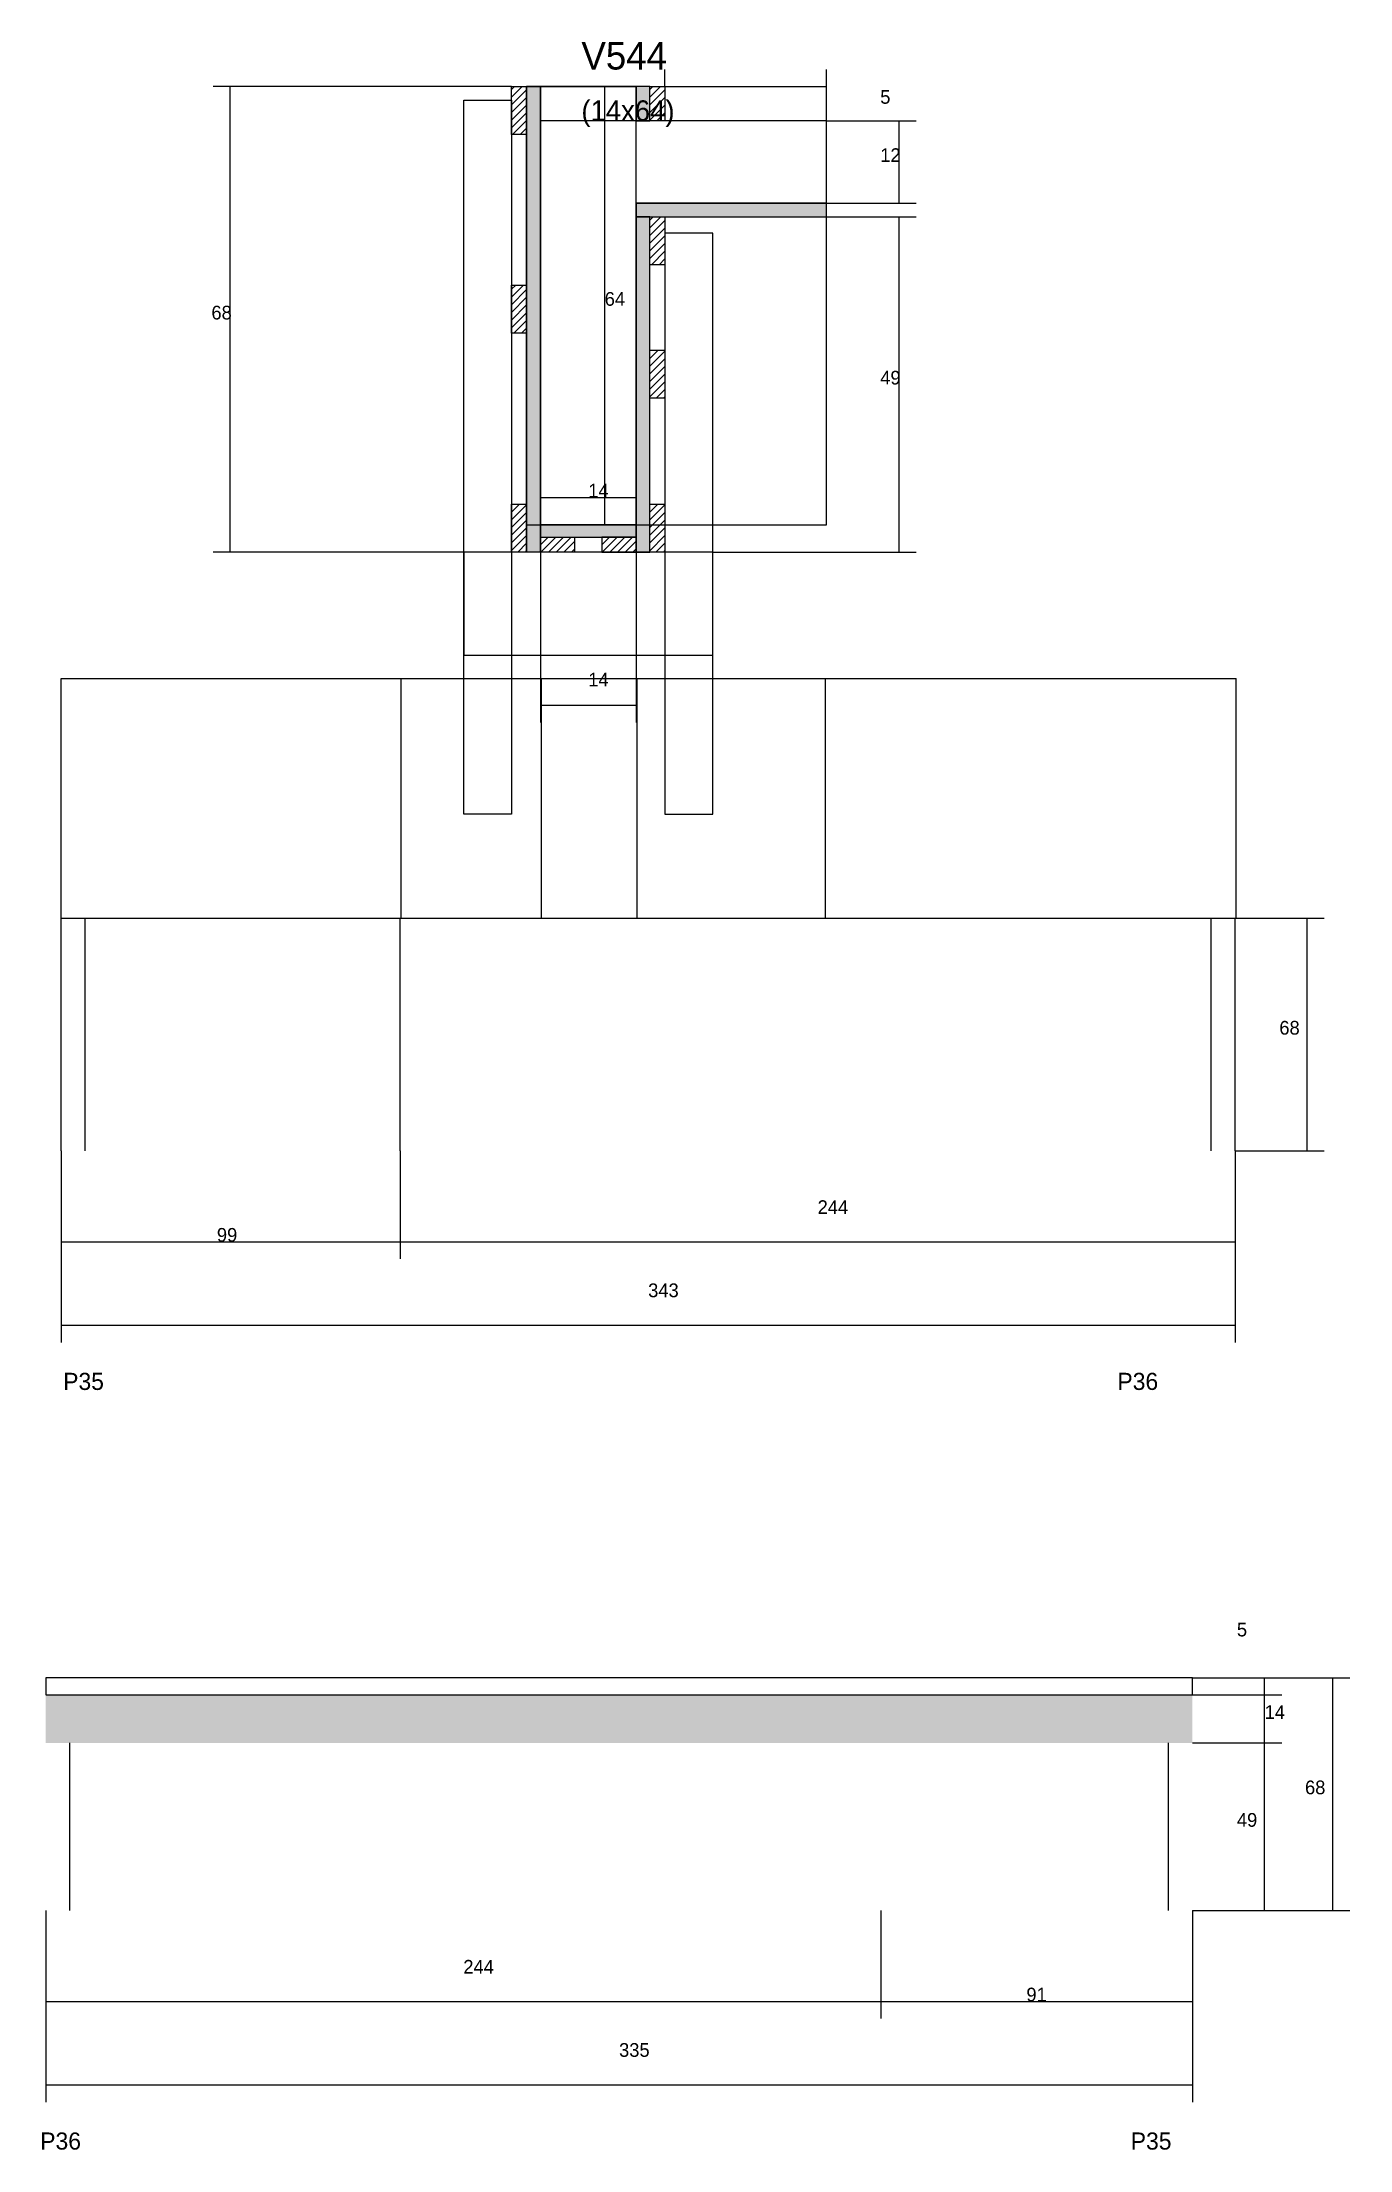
# Model space of a CAD drawing. Header units: metres. Extents: x -2848 to 22762, y -49062 to 1016.
# Drawn here: x 4642 to 5024, y -40203 to -39587 of the extents above; entities that cross this region are included whole.
import ezdxf

# ---------------------------------------------------------------- set-up
doc = ezdxf.new("R2010")
doc.units = ezdxf.units.M
for name, color, linetype in [('CONCRETO', 251, 'Continuous'), ('COTA', 4, 'Continuous'), ('Cota Seção (2x)', 4, 'Continuous'), ('Hachura', 253, 'Continuous'), ('Madeira', 126, 'Continuous'), ('NOMENCLATURA', 7, 'Continuous'), ('Painéis', 200, 'Continuous'), ('SARR_2.2x7', 40, 'Continuous'), ('SARR_3.5x7', 81, 'Continuous'), ('Texto Seção', 7, 'Continuous')]:
    doc.layers.add(name, color=color, linetype=linetype)

msp = doc.modelspace()

# ---------------------------------------------------------------- texts
at = {"layer": 'COTA'}
for s, p in [('5', (4887.3, -39605)), ('12', (4887.3, -39622)), ('68', (4691.9, -39668)), ('49', (4887.3, -39687)), ('14', (4802, -39775.2)), ('68', (5003.9, -39876.9)), ('244', (4869, -39929.3)), ('99', (4693.5, -39937.4)), ('343', (4819.5, -39953.6)), ('5', (4991.5, -40052.7)), ('14', (4999.6, -40076.8)), ('68', (5011.4, -40098.8)), ('49', (4991.5, -40108.3)), ('244', (4765.5, -40151.2)), ('91', (4930, -40159.3)), ('335', (4811, -40175.5))]:
    msp.add_text(s, height=4, dxfattribs=at).set_placement(p)
at = {"layer": 'Cota Seção (2x)'}
for s, p in [('64', (4806.8, -39664)), ('14', (4802, -39720))]:
    msp.add_text(s, height=4, dxfattribs=at).set_placement(p)
at = {"layer": 'NOMENCLATURA'}
for s, p in [('P35', (4648.6, -39980.7)), ('P36', (4956.6, -39980.7)), ('P36', (4641.9, -40202.6)), ('P35', (4960.5, -40202.6))]:
    msp.add_text(s, height=5, dxfattribs=at).set_placement(p)
at = {"layer": 'Texto Seção'}
for s, height, p in [('V544', 8, (4800, -39595)), ('(14x64)', 6, (4800, -39610))]:
    msp.add_text(s, height=height, dxfattribs=at).set_placement(p)

# ---------------------------------------------------------------- hatches: boundary and pattern name
at = {"layer": 'COTA'}
h = msp.add_hatch(dxfattribs=at)
h.set_pattern_fill('AR-CONC', scale=0.03)
h.paths.add_polyline_path([(4978.5, -40083.8), (4978.5, -40069.8), (4978.5, -40069.8), (4643.5, -40069.8), (4643.5, -40069.8), (4643.5, -40083.8), (4643.5, -40083.8), (4978.5, -40083.8)])
at = {"layer": 'Hachura'}
h = msp.add_hatch(dxfattribs=at)
h.set_pattern_fill('ANSI31', scale=0.5)
h.paths.add_polyline_path([(4779.6, -39600), (4784, -39600), (4784, -39600), (4784, -39614), (4784, -39614), (4779.6, -39614), (4779.6, -39614), (4779.6, -39600)])
h = msp.add_hatch(color=8, dxfattribs=at)
h.dxf.hatch_style = 1
h.paths.add_polyline_path([(4784, -39600), (4788, -39600), (4788, -39600), (4788, -39736), (4788, -39736), (4784, -39736), (4784, -39736), (4784, -39600)])
h = msp.add_hatch(color=8, dxfattribs=at)
h.dxf.hatch_style = 1
h.paths.add_polyline_path([(4820, -39610), (4816, -39610), (4816, -39610), (4816, -39600), (4816, -39600), (4820, -39600), (4820, -39600), (4820, -39610)])
h = msp.add_hatch(dxfattribs=at)
h.set_pattern_fill('ANSI31', scale=0.5)
h.paths.add_polyline_path([(4820, -39600), (4824.4, -39600), (4824.4, -39600), (4824.4, -39610), (4824.4, -39610), (4820, -39610), (4820, -39610), (4820, -39600)])
h = msp.add_hatch(color=8, dxfattribs=at)
h.dxf.hatch_style = 1
h.paths.add_polyline_path([(4871.6, -39638), (4871.6, -39634), (4871.6, -39634), (4816, -39634), (4816, -39634), (4816, -39638), (4816, -39638), (4871.6, -39638)])
h = msp.add_hatch(color=8, dxfattribs=at)
h.dxf.hatch_style = 1
h.paths.add_polyline_path([(4820, -39638), (4816, -39638), (4816, -39638), (4816, -39736), (4816, -39736), (4820, -39736), (4820, -39736), (4820, -39638)])
h = msp.add_hatch(dxfattribs=at)
h.set_pattern_fill('ANSI31', scale=0.5)
h.paths.add_polyline_path([(4820, -39638), (4824.4, -39638), (4824.4, -39638), (4824.4, -39652), (4824.4, -39652), (4820, -39652), (4820, -39652), (4820, -39638)])
h = msp.add_hatch(dxfattribs=at)
h.set_pattern_fill('ANSI31', scale=0.5)
h.paths.add_polyline_path([(4779.6, -39658), (4784, -39658), (4784, -39658), (4784, -39672), (4784, -39672), (4779.6, -39672), (4779.6, -39672), (4779.6, -39658)])
h = msp.add_hatch(dxfattribs=at)
h.set_pattern_fill('ANSI31', scale=0.5)
h.paths.add_polyline_path([(4820, -39677), (4824.4, -39677), (4824.4, -39677), (4824.4, -39691), (4824.4, -39691), (4820, -39691), (4820, -39691), (4820, -39677)])
h = msp.add_hatch(dxfattribs=at)
h.set_pattern_fill('ANSI31', scale=0.5)
h.paths.add_polyline_path([(4779.6, -39722), (4784, -39722), (4784, -39722), (4784, -39736), (4784, -39736), (4779.6, -39736), (4779.6, -39736), (4779.6, -39722)])
h = msp.add_hatch(dxfattribs=at)
h.set_pattern_fill('ANSI31', scale=0.5)
h.paths.add_polyline_path([(4820, -39722), (4824.4, -39722), (4824.4, -39722), (4824.4, -39736), (4824.4, -39736), (4820, -39736), (4820, -39736), (4820, -39722)])
h = msp.add_hatch(color=8, dxfattribs=at)
h.dxf.hatch_style = 1
h.paths.add_polyline_path([(4816, -39731.6), (4816, -39728), (4816, -39728), (4788, -39728), (4788, -39728), (4788, -39731.6), (4788, -39731.6), (4816, -39731.6)])
h = msp.add_hatch(dxfattribs=at)
h.set_pattern_fill('ANSI31', scale=0.5)
h.paths.add_polyline_path([(4788, -39736), (4788, -39731.6), (4788, -39731.6), (4798, -39731.6), (4798, -39731.6), (4798, -39736), (4798, -39736), (4788, -39736)])
h = msp.add_hatch(dxfattribs=at)
h.set_pattern_fill('ANSI31', scale=0.5)
h.paths.add_polyline_path([(4816, -39736), (4816, -39731.6), (4816, -39731.6), (4806, -39731.6), (4806, -39731.6), (4806, -39736), (4806, -39736), (4816, -39736)])

# ---------------------------------------------------------------- linework, layer by layer
at = {"layer": 'CONCRETO'}
for points in [[(4816, -39634), (4816, -39636), (4816, -39636), (4816, -39728), (4788, -39728), (4788, -39600), (4784, -39600), (4784, -39600), (4816, -39600), (4816, -39610)], [(4788, -39624), (4788, -39624), (4788, -39656), (4788, -39656), (4788, -39728), (4816, -39728), (4816, -39634), (4871.6, -39634), (4871.6, -39610), (4816, -39610)]]:
    msp.add_lwpolyline(points, dxfattribs=at)
for points in [[(4784, -39728), (4816, -39728), (4816, -39600), (4784, -39600)], [(4788, -39728), (4871.6, -39728), (4871.6, -39610), (4788, -39610)]]:
    msp.add_lwpolyline(points, close=True, dxfattribs=at)
at = {"layer": 'COTA'}
for p, q in [((4824.4, -39600), (4824.4, -39595)), ((4871.6, -39610), (4871.6, -39595)), ((4779.6, -39600), (4692.4, -39600)), ((4697.4, -39736), (4697.4, -39600)), ((4824.4, -39600), (4871.6, -39600)), ((4871.6, -39610), (4897.8, -39610)), ((4892.8, -39634), (4892.8, -39610)), ((4871.6, -39634), (4897.8, -39634)), ((4834, -39638), (4897.8, -39638)), ((4892.8, -39736), (4892.8, -39638)), ((4765.6, -39736), (4692.4, -39736)), ((4788, -39736), (4788, -39785.7)), ((4816, -39736), (4816, -39785.7)), ((4838.4, -39736), (4897.8, -39736)), ((4788, -39780.7), (4816, -39780.7)), ((4991, -39842.9), (5017, -39842.9)), ((5012, -39910.9), (5012, -39842.9)), ((4648, -39910.9), (4648, -39942.4)), ((4648, -39910.9), (4648, -39966.8)), ((4747, -39910.9), (4747, -39942.4)), ((4747, -39910.9), (4747, -39942.4)), ((4991, -39910.9), (4991, -39942.4)), ((4991, -39910.9), (4991, -39966.8)), ((4991, -39910.9), (5017, -39910.9)), ((4648, -39937.4), (4747, -39937.4)), ((4747, -39937.4), (4991, -39937.4)), ((4648, -39961.8), (4991, -39961.8)), ((4978.5, -40064.8), (5024.5, -40064.8)), ((4978.5, -40064.8), (5004.6, -40064.8)), ((4999.6, -40069.8), (4999.6, -40064.8)), ((5019.5, -40132.8), (5019.5, -40064.8)), ((4978.5, -40069.8), (5004.6, -40069.8)), ((4978.5, -40069.8), (5004.6, -40069.8)), ((4999.6, -40083.8), (4999.6, -40069.8)), ((4978.5, -40083.8), (5004.6, -40083.8)), ((4978.5, -40083.8), (5004.6, -40083.8)), ((4999.6, -40132.8), (4999.6, -40083.8)), ((4643.5, -40132.8), (4643.5, -40164.3)), ((4643.5, -40132.8), (4643.5, -40188.7)), ((4887.5, -40132.8), (4887.5, -40164.3)), ((4887.5, -40132.8), (4887.5, -40164.3)), ((4978.5, -40132.8), (4978.5, -40164.3)), ((4978.5, -40132.8), (4978.5, -40188.7)), ((4978.5, -40132.8), (5004.6, -40132.8)), ((4978.5, -40132.8), (5024.5, -40132.8)), ((4643.5, -40159.3), (4887.5, -40159.3)), ((4887.5, -40159.3), (4978.5, -40159.3)), ((4643.5, -40183.7), (4978.5, -40183.7))]:
    msp.add_line(p, q, dxfattribs=at)
at = {"layer": 'Cota Seção (2x)'}
for p, q in [((4788, -39600), (4811.8, -39600)), ((4806.8, -39728), (4806.8, -39600)), ((4788, -39736), (4788, -39715)), ((4816, -39736), (4816, -39715)), ((4788, -39720), (4816, -39720)), ((4788, -39728), (4811.8, -39728))]:
    msp.add_line(p, q, dxfattribs=at)
at = {"layer": 'Madeira'}
for points in [[(4779.6, -39600), (4784, -39600), (4784, -39614), (4779.6, -39614)], [(4820, -39600), (4824.4, -39600), (4824.4, -39610), (4820, -39610)], [(4820, -39638), (4824.4, -39638), (4824.4, -39652), (4820, -39652)], [(4779.6, -39658), (4784, -39658), (4784, -39672), (4779.6, -39672)], [(4820, -39677), (4824.4, -39677), (4824.4, -39691), (4820, -39691)], [(4779.6, -39722), (4784, -39722), (4784, -39736), (4779.6, -39736)], [(4820, -39722), (4824.4, -39722), (4824.4, -39736), (4820, -39736)], [(4788, -39736), (4788, -39731.6), (4798, -39731.6), (4798, -39736)], [(4816, -39736), (4816, -39731.6), (4806, -39731.6), (4806, -39736)]]:
    msp.add_lwpolyline(points, close=True, dxfattribs=at)
at = {"layer": 'Painéis'}
for p, q in [((4788, -39736), (4788, -39600)), ((4816, -39634), (4871.6, -39634)), ((4816, -39638), (4816, -39634)), ((4871.6, -39638), (4871.6, -39634)), ((4816, -39736), (4816, -39638)), ((4788, -39728), (4816, -39728)), ((4788, -39731.6), (4788, -39728)), ((4816, -39731.6), (4816, -39728)), ((4648, -39772.9), (4747.3, -39772.9)), ((4648, -39842.9), (4648, -39772.9)), ((4747.3, -39842.9), (4747.3, -39772.9)), ((4747.3, -39772.9), (4788.3, -39772.9)), ((4747.3, -39842.9), (4747.3, -39772.9)), ((4788.3, -39842.9), (4788.3, -39772.9)), ((4788.3, -39772.9), (4816.3, -39772.9)), ((4788.3, -39842.9), (4788.3, -39772.9)), ((4816.3, -39842.9), (4816.3, -39772.9)), ((4816.3, -39772.9), (4871.3, -39772.9)), ((4816.3, -39842.9), (4816.3, -39772.9)), ((4871.3, -39842.9), (4871.3, -39772.9)), ((4871.3, -39772.9), (4991.3, -39772.9)), ((4871.3, -39842.9), (4871.3, -39772.9)), ((4991.3, -39842.9), (4991.3, -39772.9)), ((4648, -39842.9), (4991, -39842.9)), ((4648, -39910.9), (4648, -39842.9)), ((4648, -39842.9), (4747.3, -39842.9)), ((4747, -39910.9), (4747, -39842.9)), ((4747.3, -39842.9), (4788.3, -39842.9)), ((4788.3, -39842.9), (4816.3, -39842.9)), ((4816.3, -39842.9), (4871.3, -39842.9)), ((4871.3, -39842.9), (4991.3, -39842.9)), ((4991, -39910.9), (4991, -39842.9))]:
    msp.add_line(p, q, dxfattribs=at)
for points in [[(4784, -39600), (4788, -39600), (4788, -39736), (4784, -39736)], [(4820, -39600), (4816, -39600), (4816, -39610), (4820, -39610)], [(4871.6, -39638), (4871.6, -39634), (4816, -39634), (4816, -39638)], [(4820, -39638), (4816, -39638), (4816, -39736), (4820, -39736)], [(4816, -39731.6), (4816, -39728), (4788, -39728), (4788, -39731.6)], [(4978.5, -40064.8), (4643.5, -40064.8), (4643.5, -40069.8), (4978.5, -40069.8)]]:
    msp.add_lwpolyline(points, close=True, dxfattribs=at)
at = {"layer": 'SARR_2.2x7'}
for p, q in [((4655, -39910.9), (4655, -39842.9)), ((4984, -39910.9), (4984, -39842.9)), ((4650.5, -40132.8), (4650.5, -40083.8)), ((4971.5, -40132.8), (4971.5, -40083.8))]:
    msp.add_line(p, q, dxfattribs=at)
at = {"layer": 'SARR_3.5x7'}
for points in [[(4765.6, -39603.9), (4779.6, -39603.9), (4779.6, -39812.5), (4765.6, -39812.5)], [(4838.4, -39642.8), (4824.4, -39642.8), (4824.4, -39812.5), (4838.4, -39812.5)], [(4838.4, -39736), (4765.6, -39736), (4765.6, -39766.1), (4838.4, -39766.1)]]:
    msp.add_lwpolyline(points, close=True, dxfattribs=at)

msp.set_redraw_order([(e.dxf.handle, doc.entitydb.next_handle()) for e in msp.query("TEXT MTEXT ATTDEF DIMENSION ARC_DIMENSION")])  # texts and dimensions are drawn at this point

doc.saveas('drawing.dxf')
